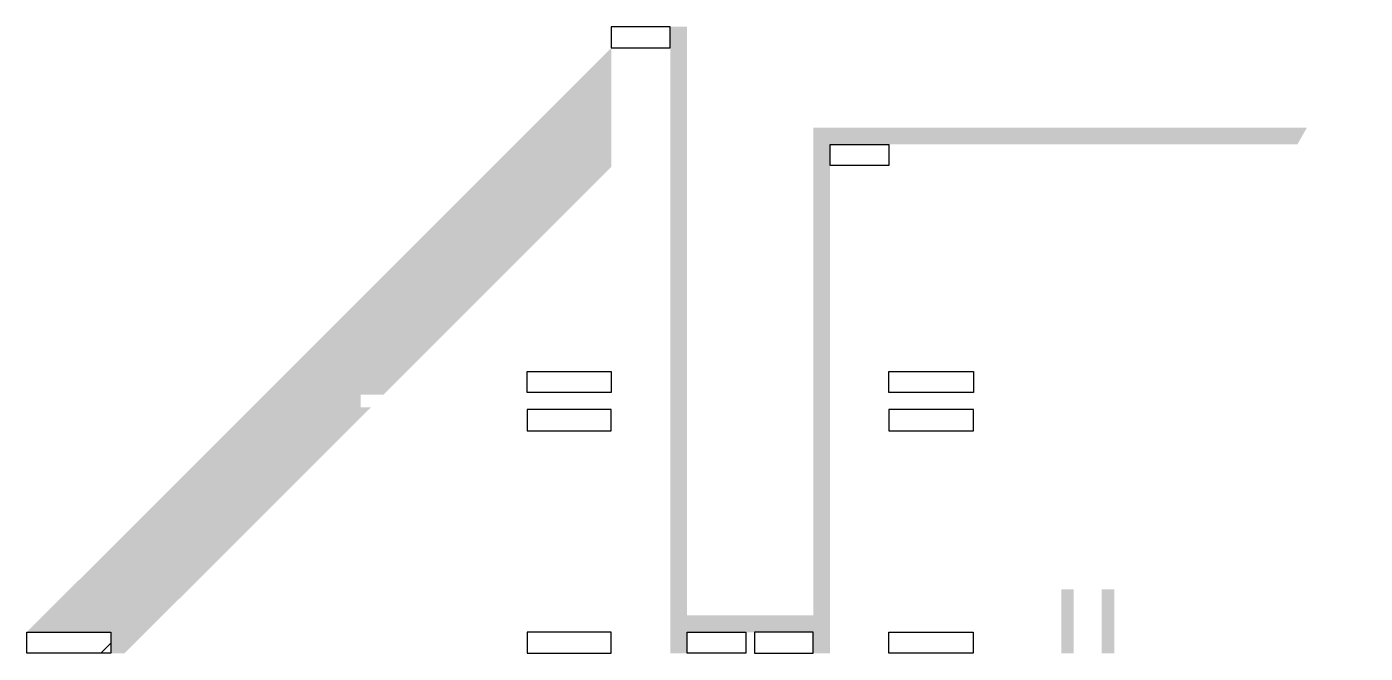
# Model space of a CAD drawing. Header units: metres. Extents: x 230 to 4258, y -1006 to 278.
# Drawn here: x 1951.4 to 2428.6, y -42.8 to 180.7 of the extents above; entities that cross this region are included whole.
import ezdxf

# ---------------------------------------------------------------- set-up
doc = ezdxf.new("R2010")
doc.units = ezdxf.units.M
for name, color, linetype in [('CONCRETO', 8, 'Continuous'), ('Hachura', 8, 'Continuous'), ('Madeira', 52, 'Continuous')]:
    doc.layers.add(name, color=color, linetype=linetype)

msp = doc.modelspace()

# ---------------------------------------------------------------- hatches: boundary and pattern name
at = {"layer": 'CONCRETO'}
h = msp.add_hatch(dxfattribs=at)
h.set_pattern_fill('AR-CONC', scale=4)
h.paths.add_polyline_path([(2186.8, 180.7), (2186.8, -29.3), (2231.8, -29.3), (2231.8, 144.7), (2407.8, 144.7), (2428.6, 180.7)])
h = msp.add_hatch(dxfattribs=at)
h.set_pattern_fill('AR-CONC', scale=4)
h.paths.add_polyline_path([(2189.1, 70.1), (2204, 70.1), (2204, 70.1), (2204, 85.7), (2204, 85.7), (2189.1, 85.7), (2189.1, 85.7), (2189.1, 70.1)])
h = msp.add_hatch(dxfattribs=at)
h.set_pattern_fill('AR-CONC', scale=4)
h.paths.add_polyline_path([(2214.4, 70.1), (2229.3, 70.1), (2229.3, 70.1), (2229.3, 85.7), (2229.3, 85.7), (2214.4, 85.7), (2214.4, 85.7), (2214.4, 70.1)])
h = msp.add_hatch(dxfattribs=at)
h.set_pattern_fill('AR-CONC', scale=4)
h.paths.add_polyline_path([(2201, -27.4), (2216.8, -27.4), (2216.8, -27.4), (2216.8, -11.3), (2216.8, -11.3), (2201, -11.3), (2201, -11.3), (2201, -27.4)])
at = {"layer": 'Hachura'}
h = msp.add_hatch(dxfattribs=at)
h.set_pattern_fill('ANSI31', scale=30)
h.paths.add_polyline_path([(2159.8, 180.7), (2180.8, 180.7), (2180.8, 173.2), (2159.8, 173.2)])
h = msp.add_hatch(color=8, dxfattribs=at)
h.dxf.hatch_style = 1
h.paths.add_polyline_path([(2186.8, 180.7), (2180.8, 180.7), (2180.8, 180.7), (2180.8, -42.8), (2180.8, -42.8), (2186.8, -42.8), (2186.8, -42.8), (2186.8, 180.7)])
h = msp.add_hatch(color=8, dxfattribs=at)
h.dxf.hatch_style = 1
h.paths.add_polyline_path([(2159.8, 130.7), (2159.8, 173.2), (1951.4, -35.3), (1981.4, -35.3), (1981.4, -42.8), (1986.3, -42.8), (2074.1, 44.9), (2070.4, 44.9), (2070.4, 49.4), (2078.5, 49.4)])
h = msp.add_hatch(color=8, dxfattribs=at)
h.dxf.hatch_style = 1
h.paths.add_polyline_path([(2407.8, 144.7), (2231.8, 144.7), (2231.8, 144.7), (2231.8, 138.7), (2231.8, 138.7), (2404.4, 138.7), (2404.4, 138.7), (2407.8, 144.7)])
h = msp.add_hatch(color=8, dxfattribs=at)
h.dxf.hatch_style = 1
h.paths.add_polyline_path([(2237.8, 138.7), (2231.8, 138.7), (2231.8, 138.7), (2231.8, -42.8), (2231.8, -42.8), (2237.8, -42.8), (2237.8, -42.8), (2237.8, 138.7)])
h = msp.add_hatch(dxfattribs=at)
h.set_pattern_fill('ANSI31', scale=30)
h.paths.add_polyline_path([(2237.8, 138.7), (2258.8, 138.7), (2258.8, 131.2), (2237.8, 131.2)])
h = msp.add_hatch(dxfattribs=at)
h.set_pattern_fill('ANSI31', scale=30)
h.paths.add_polyline_path([(2159.8, 50.2), (2159.8, 57.7), (2129.8, 57.7), (2129.8, 50.2)])
h = msp.add_hatch(dxfattribs=at)
h.set_pattern_fill('ANSI31', scale=30)
h.paths.add_polyline_path([(2288.9, 50.2), (2288.9, 57.7), (2258.8, 57.7), (2258.8, 50.2)])
h = msp.add_hatch(dxfattribs=at)
h.set_pattern_fill('ANSI32', scale=20)
h.paths.add_polyline_path([(2070.4, 44.9), (2070.4, 49.4), (2115.4, 49.4), (2115.4, 44.9)])
h = msp.add_hatch(dxfattribs=at)
h.set_pattern_fill('ANSI31', scale=30)
h.paths.add_polyline_path([(2129.8, 36.6), (2159.8, 36.6), (2159.8, 44.1), (2129.8, 44.1)])
h = msp.add_hatch(dxfattribs=at)
h.set_pattern_fill('ANSI31', scale=30)
h.paths.add_polyline_path([(2258.8, 36.6), (2288.9, 36.6), (2288.9, 44.1), (2258.8, 44.1)])
h = msp.add_hatch(color=8, dxfattribs=at)
h.dxf.hatch_style = 1
h.paths.add_polyline_path([(2320.2, -42.8), (2324.7, -42.8), (2324.7, -20), (2320.2, -20)])
h = msp.add_hatch(color=8, dxfattribs=at)
h.dxf.hatch_style = 1
h.paths.add_polyline_path([(2334.6, -42.8), (2339.1, -42.8), (2339.1, -20), (2334.6, -20)])
h = msp.add_hatch(color=8, dxfattribs=at)
h.dxf.hatch_style = 1
h.paths.add_polyline_path([(2231.8, -29.3), (2186.8, -29.3), (2186.8, -29.3), (2186.8, -35.3), (2186.8, -35.3), (2231.8, -35.3), (2231.8, -35.3), (2231.8, -29.3)])
h = msp.add_hatch(dxfattribs=at)
h.set_pattern_fill('ANSI31', scale=30)
h.paths.add_polyline_path([(1981.4, -42.8), (1981.4, -35.3), (1951.4, -35.3), (1951.4, -42.8)])
h = msp.add_hatch(dxfattribs=at)
h.set_pattern_fill('ANSI31', scale=30)
h.paths.add_polyline_path([(2129.8, -42.8), (2159.8, -42.8), (2159.8, -35.3), (2129.8, -35.3)])
h = msp.add_hatch(dxfattribs=at)
h.set_pattern_fill('ANSI31', scale=30)
h.paths.add_polyline_path([(2186.8, -35.3), (2207.8, -35.3), (2207.8, -42.8), (2186.8, -42.8)])
h = msp.add_hatch(dxfattribs=at)
h.set_pattern_fill('ANSI31', scale=30)
h.paths.add_polyline_path([(2231.8, -42.8), (2231.8, -35.3), (2210.8, -35.3), (2210.8, -42.8)])
h = msp.add_hatch(dxfattribs=at)
h.set_pattern_fill('ANSI31', scale=30)
h.paths.add_polyline_path([(2288.8, -35.3), (2258.8, -35.3), (2258.8, -42.8), (2288.8, -42.8)])

# ---------------------------------------------------------------- linework, layer by layer
at = {"layer": 'Madeira'}
for points in [[(2159.8, 173.2), (2180.8, 173.2), (2180.8, 180.7), (2159.8, 180.7)], [(2258.8, 131.2), (2237.8, 131.2), (2237.8, 138.7), (2258.8, 138.7)], [(2129.8, 57.7), (2159.8, 57.7), (2159.8, 50.2), (2129.8, 50.2)], [(2258.8, 57.7), (2288.9, 57.7), (2288.9, 50.2), (2258.8, 50.2)], [(2129.8, 36.6), (2159.8, 36.6), (2159.8, 44.1), (2129.8, 44.1)], [(2258.8, 36.6), (2288.9, 36.6), (2288.9, 44.1), (2258.8, 44.1)], [(1951.4, -35.3), (1981.4, -35.3), (1981.4, -42.8), (1951.4, -42.8)], [(2129.8, -42.8), (2159.8, -42.8), (2159.8, -35.3), (2129.8, -35.3)], [(2207.8, -42.8), (2186.8, -42.8), (2186.8, -35.3), (2207.8, -35.3)], [(2210.8, -42.8), (2231.8, -42.8), (2231.8, -35.3), (2210.8, -35.3)], [(2288.8, -42.8), (2258.8, -42.8), (2258.8, -35.3), (2288.8, -35.3)]]:
    msp.add_lwpolyline(points, close=True, dxfattribs=at)

doc.saveas('drawing.dxf')
